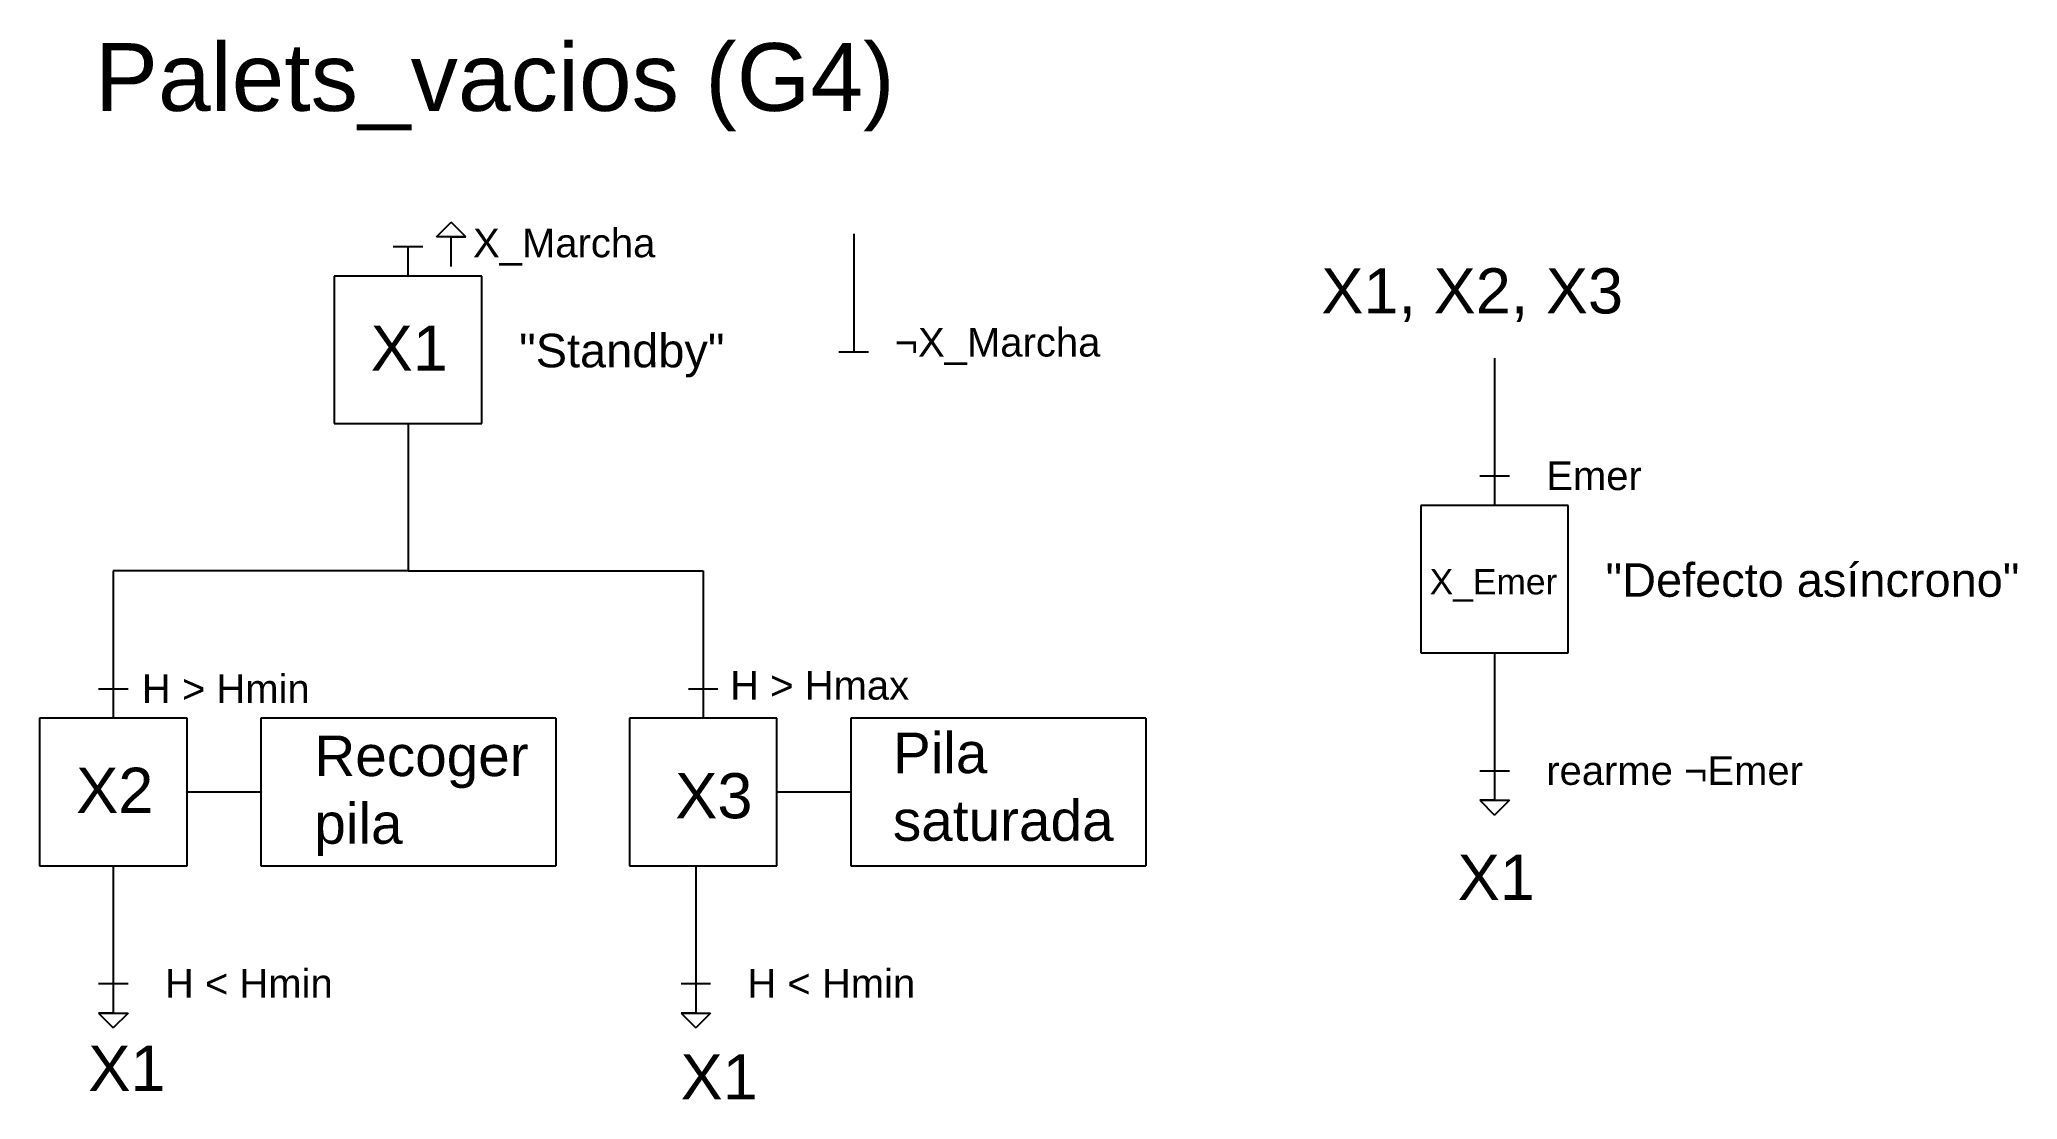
# Model space of a CAD drawing. Header units: millimetres. Extents: x -14297 to 27973, y -19860 to 17801.
# Drawn here: x 21267 to 27973, y -4824 to -1229 of the extents above; entities that cross this region are included whole.
import ezdxf

# ---------------------------------------------------------------- set-up
doc = ezdxf.new("R2010")
doc.units = ezdxf.units.MM
doc.styles.get("Standard").update_dxf_attribs({"font": 'arial.ttf'})

msp = doc.modelspace()

# ---------------------------------------------------------------- texts
at = {"attachment_point": 1}
for s, width, gutter_width, heights, insert, char_height in [('Palets_vacios (G4)', 2795.773, 1148.9, [0], (21454.8, -1241.4), 229.772), ('X_Marcha', 745.168, 485.4, [0], (22736.9, -1870.6), 97.09), ('X1, X2, X3', 1295.434, 765.9, [0], (25612.9, -2005.1), 153.18), ('X1', 783.975, 765.9, [0], (22389.9, -2199.2), 153.18), ('¬X_Marcha', 745.168, 485.4, [0], (24166.4, -2207.4), 97.09), ('"Standby"', 582.608, 569.2, [0], (22893.1, -2227.1), 113.84), ('Emer', 496.879, 485.4, [0], (26375.3, -2660.2), 97.09), ('"Defecto asíncrono"', 1466.713, 569.2, [0], (26576.2, -3005.3), 113.836), ('X_Emer', 439.026, 428.9, [0], (25980, -3025.3), 85.78), ('H > Hmin', 621.9, 485.4, [0], (21614.2, -3382.7), 97.09), ('H > Hmax', 662.605, 485.4, [0], (23608.7, -3371.1), 97.09), ('Recoger pila', 704.444, 688.2, [0], (22198.8, -3589.8), 137.642), ('Pila saturada', 704.444, 688.2, [0], (24160.4, -3579.8), 137.642), ('rearme ¬Emer', 918.634, 485.4, [125.7], (26375.3, -3660.2), 97.085), ('X2', 783.975, 765.9, [0], (21391.5, -3698.9), 153.18), ('X3', 783.975, 765.9, [0], (23422.6, -3717.4), 153.18), ('X1', 783.975, 765.9, [0], (26075.2, -3994.2), 153.18), ('H < Hmin', 560.788, 485.4, [0], (21692.3, -4382), 97.09), ('H < Hmin', 684.04, 485.4, [0], (23667.1, -4382), 97.09), ('X1', 783.975, 765.9, [0], (21432.7, -4641.7), 153.18), ('X1', 783.975, 765.9, [0], (23440.6, -4670.9), 153.18)]:
    msp.add_mtext_dynamic_manual_height_columns(s, width=width, gutter_width=gutter_width, heights=heights, dxfattribs=dict(at, insert=insert, char_height=char_height))

# ---------------------------------------------------------------- linework, layer by layer
for p, q in [((22612.6, -1898.9), (22662.6, -1848.9)), ((22712.6, -1898.9), (22662.6, -1848.9)), ((22466.5, -1931.2), (22566.5, -1931.2)), ((22516.5, -2031.2), (22516.5, -1931.2)), ((22712.6, -1898.9), (22612.6, -1898.9)), ((22662.6, -1998.9), (22662.6, -1898.9)), ((22662.6, -1898.9), (22712.6, -1898.9)), ((24027.4, -1888.6), (24027.4, -2288.6)), ((22266.5, -2031.2), (22266.5, -2531.2)), ((22766.5, -2031.2), (22266.5, -2031.2)), ((22766.5, -2531.2), (22766.5, -2031.2)), ((23977.4, -2288.6), (24077.4, -2288.6)), ((26200.4, -2309.4), (26200.4, -2809.4)), ((22266.5, -2531.2), (22766.5, -2531.2)), ((22517.3, -2531.2), (22517.3, -3031.2)), ((26150.4, -2709.4), (26250.4, -2709.4)), ((25949.6, -2809.4), (25949.6, -3309.4)), ((26449.6, -2809.4), (25949.6, -2809.4)), ((26449.6, -3309.4), (26449.6, -2809.4)), ((22517.3, -3031.2), (21517.3, -3031.2)), ((21517.3, -3031.2), (21517.3, -3531.2)), ((22517.3, -3031.2), (22417.3, -3031.2)), ((22517.3, -3031.2), (23517.3, -3031.2)), ((23517.3, -3031.2), (23517.3, -3531.2)), ((25949.6, -3309.4), (26449.6, -3309.4)), ((26200.4, -3309.4), (26200.4, -3809.4)), ((21467.3, -3431.2), (21567.3, -3431.2)), ((23467.3, -3431.2), (23567.3, -3431.2)), ((21267.3, -3531.2), (21267.3, -4031.2)), ((21767.3, -3531.2), (21267.3, -3531.2)), ((21767.3, -4031.2), (21767.3, -3531.2)), ((22017.3, -3531.2), (22017.3, -4031.2)), ((23017.3, -3531.2), (22017.3, -3531.2)), ((23017.3, -3531.2), (23017.3, -4031.2)), ((23267.3, -3531.2), (23267.3, -4031.2)), ((23767.3, -3531.2), (23267.3, -3531.2)), ((23767.3, -4031.2), (23767.3, -3531.2)), ((24017.3, -3531.2), (24017.3, -4031.2)), ((25017.3, -3531.2), (24017.3, -3531.2)), ((25017.3, -3531.2), (25017.3, -4031.2)), ((26150.4, -3709.4), (26250.4, -3709.4)), ((21767.3, -3781.2), (22017.3, -3781.2)), ((23767.3, -3781.2), (24017.3, -3781.2)), ((26200.4, -3809.4), (26150.4, -3809.4)), ((26150.4, -3809.4), (26250.4, -3809.4)), ((26150.4, -3809.4), (26200.4, -3859.4)), ((26250.4, -3809.4), (26200.4, -3859.4)), ((21267.3, -4031.2), (21767.3, -4031.2)), ((21517.3, -4031.2), (21517.3, -4531.2)), ((22017.3, -4031.2), (23017.3, -4031.2)), ((23267.3, -4031.2), (23767.3, -4031.2)), ((23492.1, -4031.2), (23492.1, -4531.2)), ((24017.3, -4031.2), (25017.3, -4031.2)), ((21467.3, -4431.2), (21567.3, -4431.2)), ((23442.1, -4431.2), (23542.1, -4431.2)), ((21517.3, -4531.2), (21467.3, -4531.2)), ((21467.3, -4531.2), (21567.3, -4531.2)), ((21467.3, -4531.2), (21517.3, -4581.2)), ((21567.3, -4531.2), (21517.3, -4581.2)), ((23492.1, -4531.2), (23442.1, -4531.2)), ((23442.1, -4531.2), (23542.1, -4531.2)), ((23442.1, -4531.2), (23492.1, -4581.2)), ((23542.1, -4531.2), (23492.1, -4581.2))]:
    msp.add_line(p, q)

msp.set_redraw_order([(e.dxf.handle, doc.entitydb.next_handle()) for e in msp.query("TEXT MTEXT ATTDEF DIMENSION ARC_DIMENSION")])  # texts and dimensions are drawn at this point

doc.saveas('drawing.dxf')
